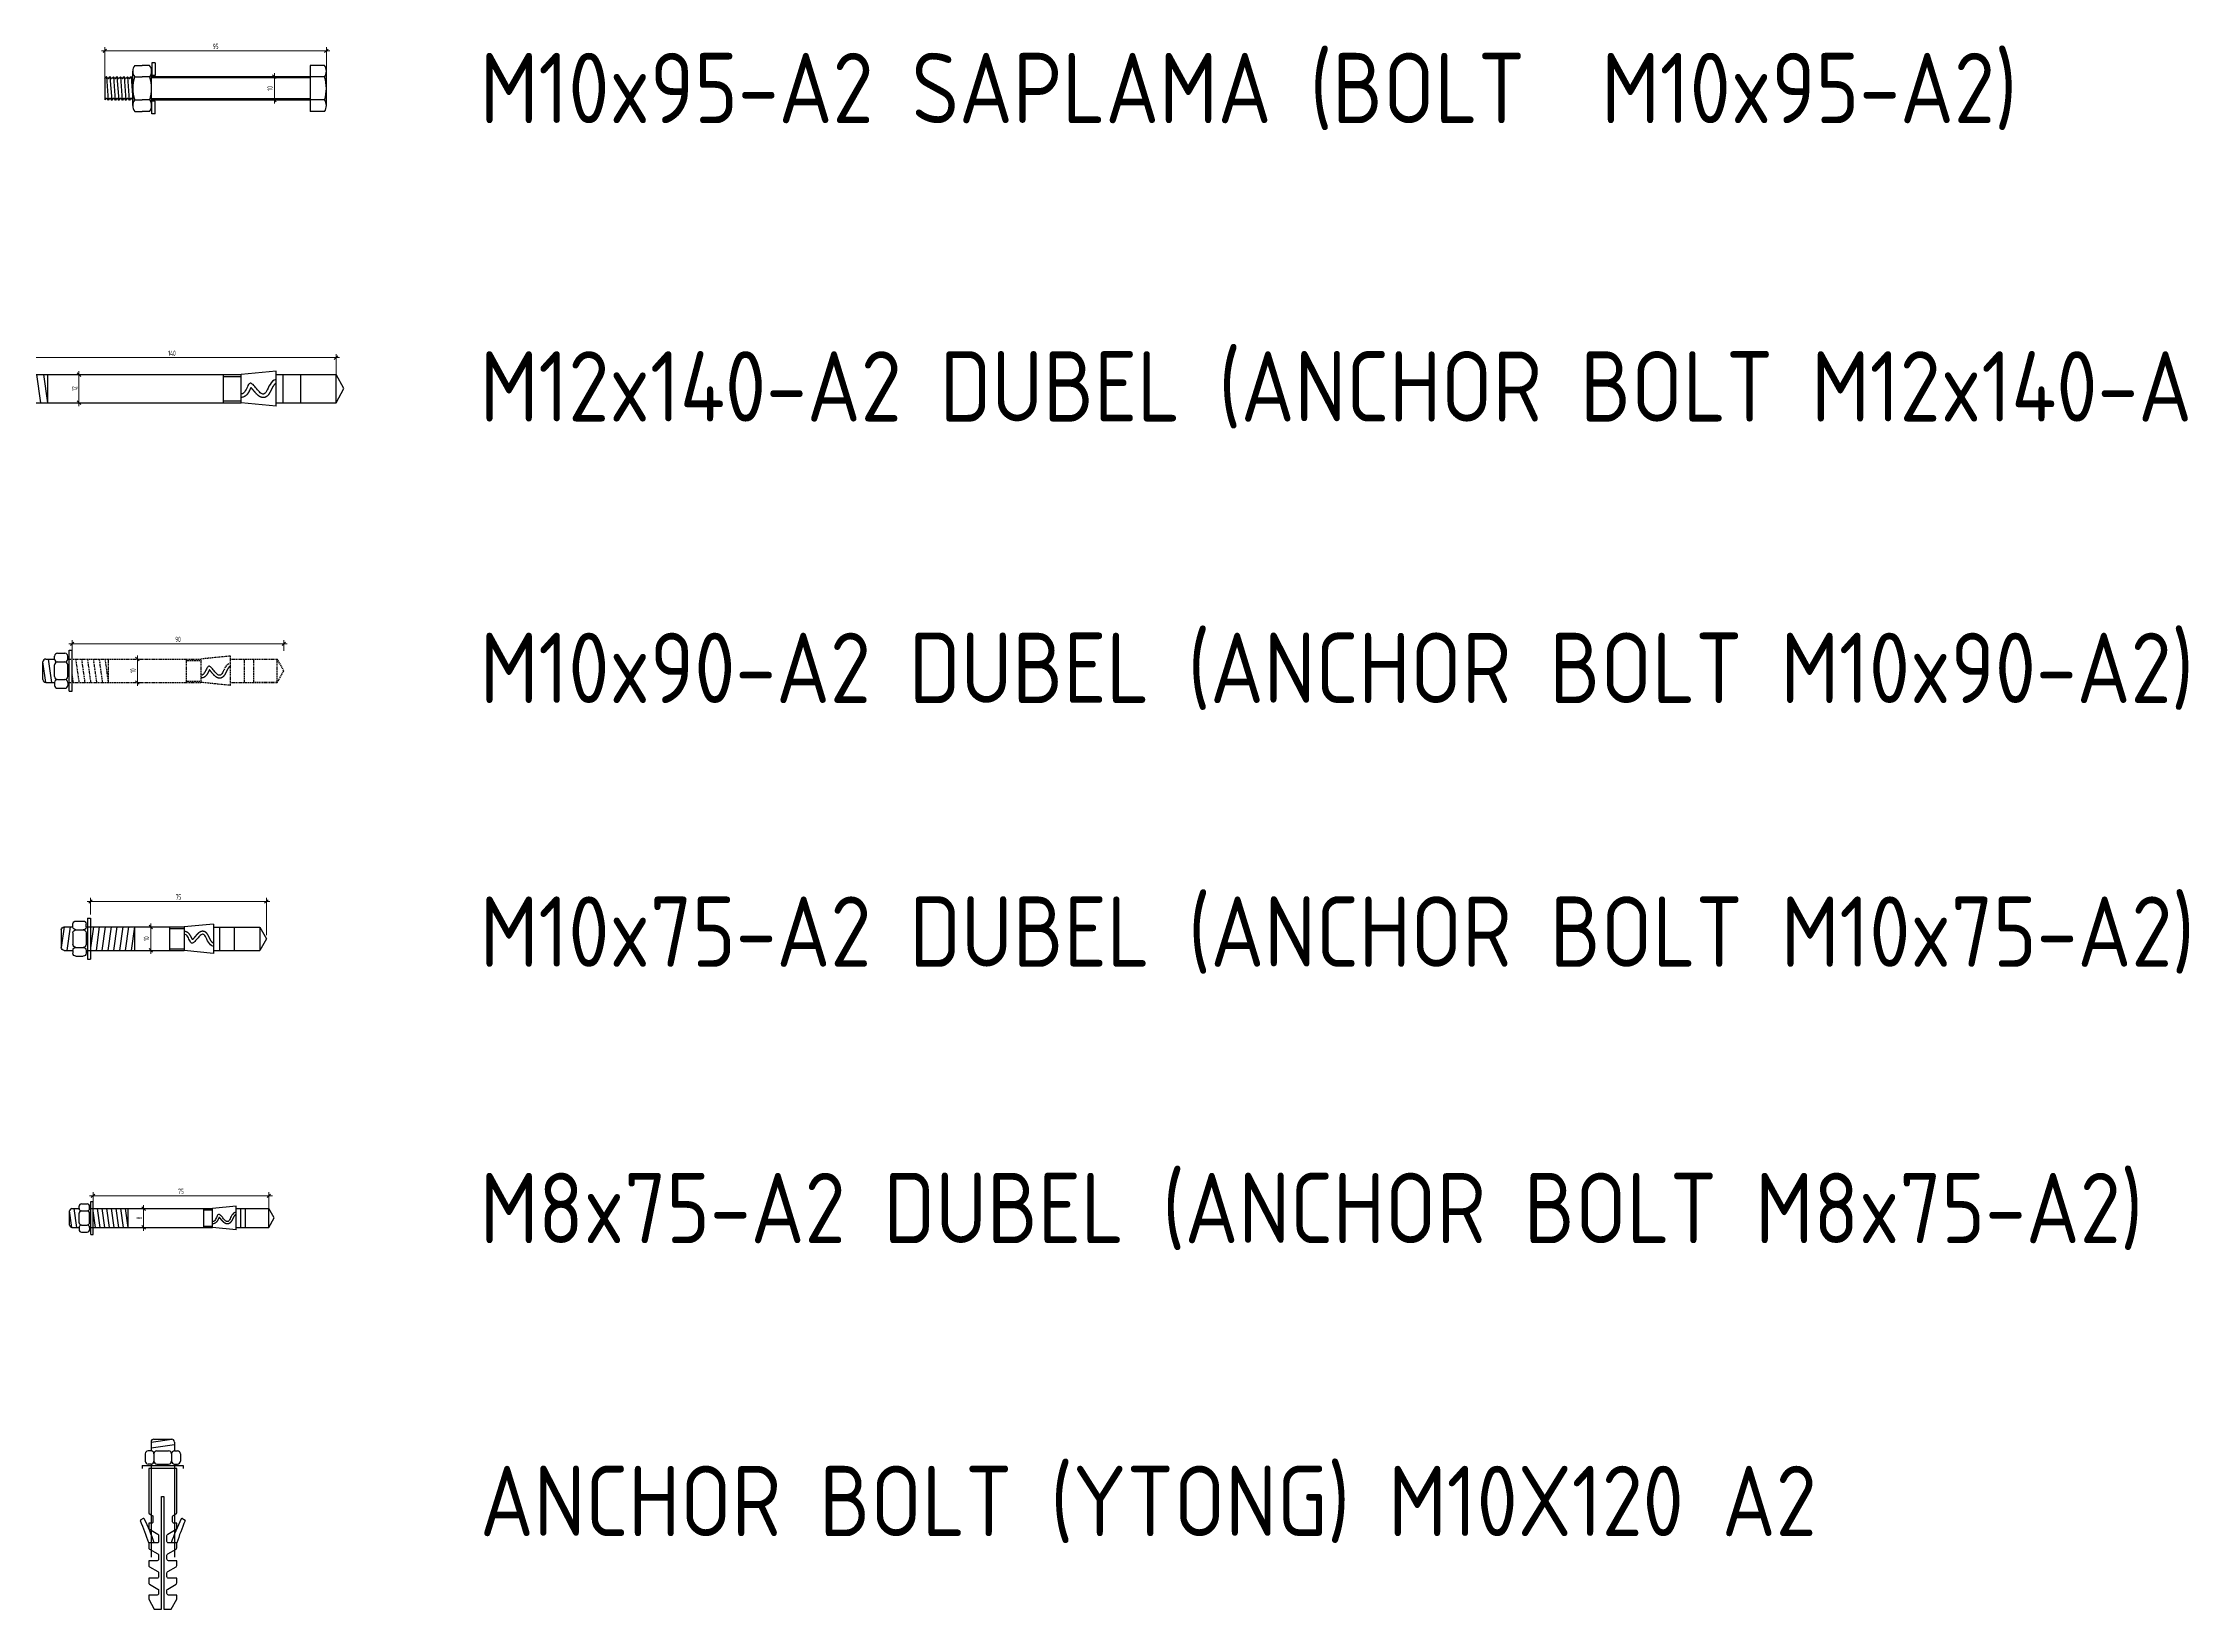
# Model space of a CAD drawing. Header units: millimetres. Extents: x -73550 to -72437, y 41766 to 43371.
# Drawn here: x -73378 to -72463, y 41766 to 42434 of the extents above; entities that cross this region are included whole.
import ezdxf

# ---------------------------------------------------------------- set-up
doc = ezdxf.new("R2010")
doc.units = ezdxf.units.MM
doc.linetypes.add('HIDDEN', pattern=[0.375, 0.25, -0.125])
for name, color, linetype in [('ART_ANKRAJ', 83, 'Continuous'), ('ART_DUBEL', 55, 'Continuous'), ('ART_YZ', 3, 'Continuous'), ('DIM-DTY', 127, 'Continuous'), ('PL', 1, 'Continuous')]:
    doc.layers.add(name, color=color, linetype=linetype)
doc.layers.add('VD', color=11, linetype='Continuous', lineweight=18)
doc.styles.add('YZ', font='archs.shx', dxfattribs={"width": 0.7})
doc.dimstyles.new('1-1', dxfattribs={"dimscale": 0.75, "dimtxt": 3, "dimasz": 2, "dimexe": 2, "dimexo": 2, "dimgap": 1, "dimtad": 1, "dimdec": 0, "dimlfac": -1, "dimzin": 0, "dimdsep": 46, "dimtxsty": 'YZ', "dimblk": 'OBLIQUE', "dimcen": 1, "dimdle": 2, "dimclrt": 256, "dimadec": 0, "dimazin": 0, "dimtfac": 1, "dimtdec": 0, "dimtofl": 0, "dimtmove": 1, "dimatfit": 3, "dimfxl": 1, "dimtolj": 1, "dimtzin": 0, "dimlwd": 5, "dimlwe": 5, "dimarcsym": 0})

# ---------------------------------------------------------------- blocks, each defined once
blk = doc.blocks.new('M06X30')
at = {"layer": 'PL'}
for p, q in [((10.7, 4.18), (10.95, 4.67)), ((10.7, -4.18), (10.95, -4.67))]:
    blk.add_line(p, q, dxfattribs=at)
blk.add_lwpolyline([(11.4, 2.1), (10.29, 2.1, -0.267949), (10.03, 2.25), (9.69, 2.85, 0.267949), (9.43, 3), (0, 3), (0, -3), (9.43, -3, 0.267949), (9.69, -2.85), (10.03, -2.25, -0.267949), (10.29, -2.1), (11.4, -2.1, -0.414214), (11.7, -2.4), (11.7, -3), (12.73, -3, 0.267949), (12.99, -2.85), (14.03, -1.05, -0.267949), (14.29, -0.9), (15.6, -0.9, -0.414214), (15.9, -1.2), (15.9, -3), (16.93, -3, 0.267949), (17.19, -2.85), (18.23, -1.05, -0.267949), (18.49, -0.9), (19.38, -0.9, -0.414214), (19.68, -1.2), (19.68, -3), (20.71, -3, 0.267949), (20.97, -2.85), (22.01, -1.05, -0.267949), (22.27, -0.9), (23.1, -0.9, -0.414214), (23.4, -1.2), (23.4, -3), (24.43, -3, 0.267949), (24.69, -2.85), (25.73, -1.05, -0.267949), (25.99, -0.9), (26.7, -0.9, -0.414214), (27, -1.2), (27, -3), (27.9, -3), (30, -1.8), (30, -0.24), (6, -0.24), (6, 0.24), (30, 0.24), (30, 1.8), (27.9, 3), (27, 3), (27, 1.2, -0.414214), (26.7, 0.9), (25.99, 0.9, -0.267949), (25.73, 1.05), (24.69, 2.85, 0.267949), (24.43, 3), (23.4, 3), (23.4, 1.2, -0.414214), (23.1, 0.9), (22.27, 0.9, -0.267949), (22.01, 1.05), (20.97, 2.85, 0.267949), (20.71, 3), (19.68, 3), (19.68, 1.2, -0.414214), (19.38, 0.9), (18.49, 0.9, -0.267949), (18.23, 1.05), (17.19, 2.85, 0.267949), (16.93, 3), (15.9, 3), (15.9, 1.2, -0.414214), (15.6, 0.9), (14.29, 0.9, -0.267949), (14.03, 1.05), (12.99, 2.85, 0.267949), (12.73, 3), (11.7, 3), (11.7, 2.4, -0.414214), (11.4, 2.1)], format="xyb", close=True, dxfattribs=at)
for centre, radius, start, end in [((11.11, 4.59), 0.18, 66.6658, 152.9552), ((30.7, 49.99), 49.26, 246.6658, 252.5206), ((10.86, 4.1), 0.18, 152.9552, 243.2228), ((28.23, 38.52), 38.73, 243.2228, 251.4357), ((10.86, -4.1), 0.18, 116.7772, 207.0448), ((28.23, -38.52), 38.73, 108.5643, 116.7772), ((30.7, -49.99), 49.26, 107.4794, 113.3342), ((11.11, -4.59), 0.18, 207.0448, 293.3342)]:
    blk.add_arc(centre, radius, start, end, dxfattribs=at)
blk = doc.blocks.new('M08X075')
at = {"layer": 'ART_DUBEL', "linetype": 'Continuous'}
for p, q in [((-4, 9), (3.08, 10)), ((-3, 10), (3, 10)), ((-7, 1), (7, 1)), ((-7, 1), (-7, 0)), ((-7, 0), (7, 0)), ((-6, 5), (-6, 2.5)), ((-4, 6), (-5, 6)), ((-4, 1.5), (-5, 1.5)), ((-4, 9), (-4, 6)), ((-4, 7), (4, 8.13)), ((-4, 1.5), (-4, -51)), ((-4, -1), (3.08, 0)), ((-3, 5), (-3, 2.5)), ((-2, 6), (2, 6)), ((-2, 1.5), (2, 1.5)), ((3, 5), (3, 2.5)), ((4, 9), (4, 6)), ((4, 6), (5, 6)), ((4, 1.5), (4, -51)), ((4, 1.5), (5, 1.5)), ((6, 5), (6, 2.5)), ((7, 1), (7, 0)), ((-4, -3), (4, -1.87)), ((-4, -5), (4, -3.87)), ((-4, -7), (4, -5.87)), ((-4, -9), (4, -7.87)), ((-4, -11), (4, -9.87)), ((-4, -13), (4, -11.87)), ((-4, -15), (4, -13.87)), ((-4, -15), (4, -15)), ((-5, -61), (-4, -51)), ((-4, -47.2), (4, -47.2)), ((-4, -51), (4, -51)), ((-3.5, -47.2), (-3.5, -51)), ((3.5, -47.2), (3.5, -51)), ((5, -61), (4, -51)), ((-5, -61), (5, -61)), ((-4, -61), (-4, -75)), ((-4, -63), (4, -63)), ((4, -61), (4, -75)), ((-4, -65), (4, -65)), ((-4, -75), (0, -77.2)), ((-4, -75), (4, -75)), ((0, -77.2), (4, -75))]:
    blk.add_line(p, q, dxfattribs=at)
for points in [[(1.54, -61), (1.53, -60.96), (1.51, -60.92), (1.48, -60.87), (1.45, -60.83), (1.42, -60.78), (1.39, -60.73), (1.36, -60.69), (1.32, -60.64), (1.29, -60.6), (1.25, -60.56), (1.21, -60.52), (1.18, -60.49), (1.14, -60.45), (1.1, -60.41), (1.06, -60.38), (1.02, -60.35), (0.98, -60.31), (0.93, -60.28), (0.89, -60.24), (0.84, -60.21), (0.79, -60.18), (0.74, -60.14), (0.69, -60.11), (0.64, -60.08), (0.59, -60.04), (0.53, -60.01), (0.48, -59.98), (0.42, -59.95), (0.37, -59.92), (0.31, -59.88), (0.25, -59.85), (0.19, -59.82), (0.14, -59.79), (0.08, -59.76), (0.02, -59.73), (-0.04, -59.7), (-0.1, -59.67), (-0.16, -59.64), (-0.23, -59.61), (-0.29, -59.58), (-0.35, -59.55), (-0.41, -59.52), (-0.47, -59.49), (-0.53, -59.46), (-0.59, -59.43), (-0.65, -59.4), (-0.72, -59.37), (-0.78, -59.34), (-0.84, -59.31), (-0.9, -59.28), (-0.96, -59.25), (-1.02, -59.22), (-1.08, -59.19), (-1.13, -59.16), (-1.19, -59.13), (-1.25, -59.1), (-1.31, -59.06), (-1.36, -59.03), (-1.42, -59), (-1.47, -58.96), (-1.53, -58.92), (-1.58, -58.89), (-1.63, -58.85), (-1.68, -58.81), (-1.73, -58.77), (-1.78, -58.74), (-1.83, -58.69), (-1.88, -58.65), (-1.93, -58.61), (-1.97, -58.57), (-2.02, -58.52), (-2.06, -58.47), (-2.1, -58.43), (-2.14, -58.38), (-2.18, -58.32), (-2.22, -58.27), (-2.26, -58.22), (-2.29, -58.16), (-2.33, -58.11), (-2.36, -58.05), (-2.39, -57.99), (-2.41, -57.93), (-2.44, -57.87), (-2.46, -57.8), (-2.48, -57.74), (-2.5, -57.67), (-2.51, -57.61), (-2.52, -57.54), (-2.53, -57.48), (-2.54, -57.41), (-2.54, -57.34), (-2.54, -57.28), (-2.54, -57.21), (-2.54, -57.15), (-2.53, -57.08), (-2.52, -57.02), (-2.51, -56.96), (-2.5, -56.9), (-2.48, -56.84), (-2.47, -56.78), (-2.45, -56.72), (-2.43, -56.66), (-2.41, -56.61), (-2.38, -56.55), (-2.36, -56.5), (-2.34, -56.45), (-2.31, -56.4), (-2.28, -56.35), (-2.25, -56.3), (-2.23, -56.25), (-2.2, -56.2), (-2.17, -56.16), (-2.13, -56.11), (-2.1, -56.07), (-2.07, -56.02), (-2.04, -55.98), (-2.01, -55.94), (-1.97, -55.9), (-1.94, -55.86), (-1.9, -55.82), (-1.87, -55.78), (-1.83, -55.74), (-1.8, -55.7), (-1.76, -55.66), (-1.72, -55.62), (-1.69, -55.58), (-1.65, -55.54), (-1.61, -55.5), (-1.57, -55.47), (-1.53, -55.43), (-1.49, -55.39), (-1.46, -55.36), (-1.42, -55.32), (-1.38, -55.28), (-1.34, -55.24), (-1.3, -55.21), (-1.26, -55.17), (-1.22, -55.14), (-1.18, -55.1), (-1.14, -55.06), (-1.1, -55.03), (-1.05, -54.99), (-1.01, -54.96), (-0.97, -54.92), (-0.93, -54.89), (-0.89, -54.85), (-0.85, -54.82), (-0.81, -54.78), (-0.77, -54.75), (-0.73, -54.71), (-0.69, -54.68), (-0.65, -54.65), (-0.61, -54.61), (-0.57, -54.58), (-0.53, -54.54), (-0.49, -54.51), (-0.45, -54.48), (-0.41, -54.45), (-0.37, -54.41), (-0.33, -54.38), (-0.3, -54.35), (-0.26, -54.32), (-0.22, -54.29), (-0.19, -54.26), (-0.15, -54.22), (-0.11, -54.19), (-0.08, -54.16), (-0.05, -54.13), (-0.01, -54.1), (0.02, -54.08), (0.05, -54.05), (0.08, -54.02), (0.11, -53.99), (0.14, -53.97), (0.16, -53.95), (0.19, -53.92), (0.21, -53.9), (0.23, -53.89), (0.25, -53.87), (0.26, -53.85), (0.27, -53.84), (0.27, -53.82), (0.27, -53.81), (0.27, -53.79), (0.26, -53.78), (0.24, -53.76), (0.22, -53.75), (0.2, -53.73), (0.17, -53.72), (0.14, -53.7), (0.11, -53.69), (0.07, -53.67), (0.03, -53.65), (-0.01, -53.63), (-0.05, -53.61), (-0.1, -53.59), (-0.15, -53.56), (-0.2, -53.54), (-0.25, -53.52), (-0.3, -53.49), (-0.35, -53.47), (-0.4, -53.44), (-0.45, -53.42), (-0.51, -53.39), (-0.56, -53.36), (-0.62, -53.34), (-0.67, -53.31), (-0.73, -53.28), (-0.79, -53.25), (-0.84, -53.22), (-0.9, -53.19), (-0.96, -53.16), (-1.01, -53.12), (-1.07, -53.09), (-1.13, -53.06), (-1.19, -53.02), (-1.25, -52.98), (-1.3, -52.95), (-1.36, -52.91), (-1.42, -52.87), (-1.48, -52.83), (-1.53, -52.78), (-1.59, -52.74), (-1.65, -52.69), (-1.7, -52.64), (-1.76, -52.59), (-1.82, -52.54), (-1.87, -52.48), (-1.93, -52.42), (-1.99, -52.35), (-2.04, -52.27), (-2.1, -52.19), (-2.16, -52.11), (-2.22, -52.01), (-2.28, -51.89), (-2.34, -51.76), (-2.39, -51.61), (-2.43, -51.43), (-2.47, -51.23), (-2.51, -51)], [(2.6, -61), (2.41, -60.44), (2.09, -59.97), (1.67, -59.57), (1.19, -59.23), (0.67, -58.94), (0.15, -58.68), (-0.34, -58.45), (-0.76, -58.23), (-1.09, -58.02), (-1.33, -57.81), (-1.48, -57.6), (-1.55, -57.39), (-1.55, -57.17), (-1.48, -56.94), (-1.34, -56.71), (-1.15, -56.47), (-0.91, -56.21), (-0.63, -55.95), (-0.32, -55.68), (0, -55.41), (0.32, -55.14), (0.62, -54.88), (0.9, -54.63), (1.13, -54.4), (1.32, -54.18), (1.45, -53.98), (1.52, -53.8), (1.53, -53.62), (1.47, -53.45), (1.34, -53.28), (1.15, -53.12), (0.88, -52.95), (0.53, -52.78), (0.14, -52.6), (-0.27, -52.4), (-0.66, -52.18), (-1.01, -51.94), (-1.29, -51.66), (-1.46, -51.35), (-1.5, -51)]]:
    blk.add_lwpolyline(points, dxfattribs=at)
for centre, start, end in [((-3, 9), 90, 180), ((3, 9), 0, 90), ((-5, 5), 90, 180), ((-5, 2.5), 180, 270), ((-4, 5), 0, 90), ((-4, 2.5), 270, 0), ((-2, 5), 90, 180), ((-2, 2.5), 180, 270), ((2, 5), 0, 90), ((2, 2.5), 270, 0), ((4, 5), 90, 180), ((4, 2.5), 180, 270), ((5, 5), 0, 90), ((5, 2.5), 270, 0)]:
    blk.add_arc(centre, 1, start, end, dxfattribs=at)
blk = doc.blocks.new('_OBLIQUE')
at = {"color": 0, "linetype": 'ByBlock'}
blk.add_line((-0.5, -0.5), (0.5, 0.5), dxfattribs=at)
blk = doc.blocks.new('*D43')
at = {"layer": 'Defpoints', "color": 0, "transparency": 16777216}
for p in [(-73337.47, 41936.49), (-73337.47, 41928.49), (-73335.29, 41928.49)]:
    blk.add_point(p, dxfattribs=at)
at = {"layer": 'DIM-DTY', "color": 0, "lineweight": 5, "transparency": 16777216}
for p, q in [((-73335.97, 41936.49), (-73333.79, 41936.49)), ((-73335.29, 41937.99), (-73335.29, 41926.99)), ((-73335.97, 41928.49), (-73333.79, 41928.49))]:
    blk.add_line(p, q, dxfattribs=at)
at = {"layer": 'DIM-DTY', "color": 0, "lineweight": 5, "transparency": 16777216, "xscale": 1.5, "yscale": 1.5, "zscale": 1.5}
for p, rotation in [((-73335.29, 41936.49), 90), ((-73335.29, 41928.49), 270)]:
    blk.add_blockref('_OBLIQUE', p, dxfattribs=dict(at, rotation=rotation))
at = {"layer": 'DIM-DTY', "transparency": 16777216, "insert": (-73337.16, 41932.49), "char_height": 2.25, "attachment_point": 5, "rotation": 90, "style": 'YZ'}
blk.add_mtext('\\A1;8', dxfattribs=at)
blk = doc.blocks.new('*D44')
at = {"layer": 'Defpoints', "color": 0, "transparency": 16777216}
for p in [(-73356.83, 41938.04), (-73281.83, 41941.94), (-73281.83, 41932.49)]:
    blk.add_point(p, dxfattribs=at)
at = {"layer": 'DIM-DTY', "color": 0, "lineweight": 5, "transparency": 16777216}
for p, q in [((-73356.83, 41939.54), (-73356.83, 41943.44)), ((-73281.83, 41933.99), (-73281.83, 41943.44)), ((-73358.33, 41941.94), (-73280.33, 41941.94))]:
    blk.add_line(p, q, dxfattribs=at)
at = {"layer": 'DIM-DTY', "color": 0, "lineweight": 5, "transparency": 16777216, "xscale": 1.5, "yscale": 1.5, "zscale": 1.5, "rotation": 180}
blk.add_blockref('_OBLIQUE', (-73356.83, 41941.94), dxfattribs=at)
at = {"layer": 'DIM-DTY', "color": 0, "lineweight": 5, "transparency": 16777216, "xscale": 1.5, "yscale": 1.5, "zscale": 1.5}
blk.add_blockref('_OBLIQUE', (-73281.83, 41941.94), dxfattribs=at)
at = {"layer": 'DIM-DTY', "transparency": 16777216, "insert": (-73319.33, 41943.82), "char_height": 2.25, "attachment_point": 5, "style": 'YZ'}
blk.add_mtext('\\A1;75', dxfattribs=at)
blk = doc.blocks.new('DBL-10C')
at = {"linetype": 'Continuous'}
for p, q in [((0, 75), (-5, 72.25)), ((5, 72.25), (0, 75)), ((-5, 52.5), (-5, 72.25)), ((5, 72.25), (-5, 72.25)), ((5, 52.5), (5, 72.25)), ((5, 61.25), (-5, 61.25)), ((5, 55), (-5, 55)), ((6.25, 52.5), (-6.25, 52.5)), ((-6.25, 52.5), (-5, 40)), ((6.25, 52.5), (5, 40)), ((-5, -1.88), (-5, 40)), ((5, 40), (-5, 40)), ((-4.37, 33.75), (-4.37, 40)), ((4.38, 33.75), (4.38, 40)), ((5, -1.88), (5, 40)), ((5, 33.75), (-5, 33.75)), ((5, 18.75), (-5, 18.75)), ((5, 18.75), (-5, 17.34)), ((5, 16.25), (-5, 14.84)), ((5, 13.75), (-5, 12.34)), ((5, 11.25), (-5, 9.84)), ((8.75, 0), (-8.75, 0)), ((-8.75, -1.25), (-8.75, 0)), ((5, 8.75), (-5, 7.34)), ((5, 6.25), (-5, 4.84)), ((5, 3.75), (-5, 2.34)), ((5, 1.25), (-3.85, 0)), ((8.75, -1.25), (8.75, 0)), ((8.75, -1.25), (-8.75, -1.25)), ((-7.5, -6.25), (-7.5, -3.12)), ((-5, -1.88), (-6.25, -1.88)), ((-5, -7.5), (-6.25, -7.5)), ((-5, -11.25), (-5, -7.5)), ((5, -8.75), (-5, -10.16)), ((-3.75, -6.25), (-3.75, -3.12)), ((2.5, -1.88), (-2.5, -1.88)), ((2.5, -7.5), (-2.5, -7.5)), ((3.75, -6.25), (3.75, -3.12)), ((5, -1.88), (6.25, -1.88)), ((5, -11.25), (5, -7.5)), ((5, -7.5), (6.25, -7.5)), ((7.5, -6.25), (7.5, -3.12)), ((5, -11.25), (-3.85, -12.5)), ((3.75, -12.5), (-3.75, -12.5))]:
    blk.add_line(p, q, dxfattribs=at)
for points in [[(-3.25, 52.5), (-3.01, 51.81), (-2.61, 51.22), (-2.09, 50.71), (-1.48, 50.29), (-0.84, 49.92), (-0.19, 49.6), (0.42, 49.31), (0.95, 49.04), (1.36, 48.78), (1.66, 48.51), (1.85, 48.25), (1.94, 47.98), (1.94, 47.71), (1.85, 47.43), (1.68, 47.14), (1.44, 46.83), (1.13, 46.51), (0.78, 46.18), (0.4, 45.85), (0, 45.51), (-0.39, 45.18), (-0.77, 44.85), (-1.12, 44.54), (-1.42, 44.25), (-1.65, 43.98), (-1.81, 43.73), (-1.9, 43.5), (-1.91, 43.27), (-1.84, 43.06), (-1.68, 42.85), (-1.43, 42.65), (-1.09, 42.44), (-0.66, 42.22), (-0.18, 42), (0.33, 41.75), (0.82, 41.48), (1.26, 41.17), (1.61, 40.83), (1.83, 40.44), (1.88, 40)], [(-1.93, 52.5), (-1.91, 52.45), (-1.88, 52.4), (-1.85, 52.34), (-1.82, 52.28), (-1.78, 52.22), (-1.74, 52.17), (-1.69, 52.11), (-1.65, 52.05), (-1.61, 52), (-1.56, 51.95), (-1.52, 51.9), (-1.47, 51.86), (-1.42, 51.81), (-1.37, 51.77), (-1.32, 51.73), (-1.27, 51.68), (-1.22, 51.64), (-1.16, 51.6), (-1.11, 51.56), (-1.05, 51.51), (-0.99, 51.47), (-0.93, 51.43), (-0.86, 51.39), (-0.8, 51.35), (-0.73, 51.31), (-0.67, 51.27), (-0.6, 51.23), (-0.53, 51.19), (-0.46, 51.15), (-0.39, 51.11), (-0.32, 51.07), (-0.24, 51.03), (-0.17, 50.99), (-0.1, 50.95), (-0.02, 50.91), (0.05, 50.88), (0.13, 50.84), (0.21, 50.8), (0.28, 50.76), (0.36, 50.73), (0.44, 50.69), (0.51, 50.65), (0.59, 50.62), (0.67, 50.58), (0.74, 50.54), (0.82, 50.5), (0.89, 50.47), (0.97, 50.43), (1.05, 50.39), (1.12, 50.36), (1.2, 50.32), (1.27, 50.28), (1.34, 50.24), (1.42, 50.2), (1.49, 50.16), (1.56, 50.12), (1.63, 50.08), (1.7, 50.04), (1.77, 49.99), (1.84, 49.95), (1.91, 49.91), (1.97, 49.86), (2.04, 49.81), (2.1, 49.77), (2.17, 49.72), (2.23, 49.67), (2.29, 49.62), (2.35, 49.57), (2.41, 49.51), (2.46, 49.46), (2.52, 49.4), (2.57, 49.34), (2.63, 49.28), (2.68, 49.22), (2.73, 49.16), (2.78, 49.09), (2.82, 49.02), (2.87, 48.95), (2.91, 48.88), (2.95, 48.81), (2.98, 48.74), (3.02, 48.66), (3.05, 48.58), (3.07, 48.5), (3.1, 48.42), (3.12, 48.34), (3.14, 48.26), (3.15, 48.18), (3.16, 48.09), (3.17, 48.01), (3.18, 47.93), (3.18, 47.85), (3.18, 47.76), (3.17, 47.68), (3.16, 47.6), (3.15, 47.52), (3.14, 47.45), (3.12, 47.37), (3.1, 47.29), (3.08, 47.22), (3.06, 47.15), (3.04, 47.08), (3.01, 47.01), (2.98, 46.94), (2.95, 46.87), (2.92, 46.81), (2.89, 46.74), (2.85, 46.68), (2.82, 46.62), (2.78, 46.56), (2.74, 46.5), (2.71, 46.45), (2.67, 46.39), (2.63, 46.34), (2.59, 46.28), (2.55, 46.23), (2.51, 46.17), (2.46, 46.12), (2.42, 46.07), (2.38, 46.02), (2.33, 45.97), (2.29, 45.92), (2.24, 45.87), (2.2, 45.82), (2.15, 45.77), (2.11, 45.73), (2.06, 45.68), (2.01, 45.63), (1.97, 45.58), (1.92, 45.54), (1.87, 45.49), (1.82, 45.44), (1.77, 45.4), (1.72, 45.35), (1.67, 45.31), (1.62, 45.26), (1.57, 45.22), (1.52, 45.17), (1.47, 45.12), (1.42, 45.08), (1.37, 45.04), (1.32, 44.99), (1.27, 44.95), (1.22, 44.9), (1.17, 44.86), (1.11, 44.82), (1.06, 44.77), (1.01, 44.73), (0.96, 44.69), (0.91, 44.64), (0.86, 44.6), (0.81, 44.56), (0.76, 44.51), (0.71, 44.47), (0.66, 44.43), (0.61, 44.39), (0.56, 44.35), (0.51, 44.31), (0.47, 44.27), (0.42, 44.23), (0.37, 44.19), (0.32, 44.15), (0.28, 44.11), (0.23, 44.07), (0.19, 44.03), (0.14, 43.99), (0.1, 43.95), (0.06, 43.92), (0.02, 43.88), (-0.03, 43.84), (-0.06, 43.81), (-0.1, 43.78), (-0.14, 43.74), (-0.17, 43.71), (-0.21, 43.68), (-0.24, 43.65), (-0.26, 43.63), (-0.29, 43.61), (-0.31, 43.58), (-0.32, 43.56), (-0.33, 43.54), (-0.34, 43.53), (-0.34, 43.51), (-0.33, 43.49), (-0.32, 43.47), (-0.3, 43.45), (-0.28, 43.44), (-0.25, 43.42), (-0.22, 43.4), (-0.18, 43.38), (-0.13, 43.36), (-0.09, 43.33), (-0.04, 43.31), (0.01, 43.29), (0.07, 43.26), (0.12, 43.23), (0.18, 43.21), (0.24, 43.18), (0.31, 43.15), (0.37, 43.12), (0.44, 43.09), (0.5, 43.05), (0.57, 43.02), (0.64, 42.99), (0.7, 42.96), (0.77, 42.92), (0.84, 42.89), (0.91, 42.85), (0.98, 42.81), (1.05, 42.78), (1.12, 42.74), (1.2, 42.7), (1.27, 42.66), (1.34, 42.61), (1.41, 42.57), (1.49, 42.53), (1.56, 42.48), (1.63, 42.43), (1.7, 42.38), (1.77, 42.33), (1.85, 42.28), (1.92, 42.23), (1.99, 42.17), (2.06, 42.11), (2.13, 42.05), (2.2, 41.99), (2.27, 41.92), (2.34, 41.85), (2.41, 41.77), (2.48, 41.69), (2.56, 41.59), (2.63, 41.49), (2.7, 41.38), (2.78, 41.26), (2.85, 41.12), (2.92, 40.95), (2.98, 40.76), (3.04, 40.54), (3.09, 40.29), (3.13, 40)]]:
    blk.add_lwpolyline(points, dxfattribs=at)
for centre, start, end in [((-6.25, -3.12), 90, 180), ((-6.25, -6.25), 180, 270), ((-5, -3.12), 0, 90), ((-5, -6.25), 270, 0), ((-2.5, -3.12), 90, 180), ((-2.5, -6.25), 180, 270), ((2.5, -3.12), 0, 90), ((2.5, -6.25), 270, 0), ((5, -3.12), 90, 180), ((5, -6.25), 180, 270), ((6.25, -3.12), 0, 90), ((6.25, -6.25), 270, 0), ((-3.75, -11.25), 180, 270), ((3.75, -11.25), 270, 0)]:
    blk.add_arc(centre, 1.25, start, end, dxfattribs=at)
blk = doc.blocks.new('*D41')
at = {"layer": 'Defpoints', "color": 0, "transparency": 16777216}
for p in [(-73332.79, 42056.64), (-73332.79, 42046.64), (-73332.2, 42046.64)]:
    blk.add_point(p, dxfattribs=at)
at = {"layer": 'DIM-DTY', "color": 0, "lineweight": 5, "transparency": 16777216}
for p, q in [((-73332.2, 42058.14), (-73332.2, 42045.14)), ((-73331.29, 42056.64), (-73330.7, 42056.64)), ((-73331.29, 42046.64), (-73330.7, 42046.64))]:
    blk.add_line(p, q, dxfattribs=at)
at = {"layer": 'DIM-DTY', "color": 0, "lineweight": 5, "transparency": 16777216, "xscale": 1.5, "yscale": 1.5, "zscale": 1.5}
for p, rotation in [((-73332.2, 42056.64), 90), ((-73332.2, 42046.64), 270)]:
    blk.add_blockref('_OBLIQUE', p, dxfattribs=dict(at, rotation=rotation))
at = {"layer": 'DIM-DTY', "transparency": 16777216, "insert": (-73334.08, 42051.64), "char_height": 2.25, "attachment_point": 5, "rotation": 90, "style": 'YZ'}
blk.add_mtext('\\A1;10', dxfattribs=at)
blk = doc.blocks.new('*D42')
at = {"layer": 'Defpoints', "color": 0, "transparency": 16777216}
for p in [(-73282.92, 42067.54), (-73357.92, 42060.41), (-73282.92, 42051.61)]:
    blk.add_point(p, dxfattribs=at)
at = {"layer": 'DIM-DTY', "color": 0, "lineweight": 5, "transparency": 16777216}
for p, q in [((-73359.42, 42067.54), (-73281.42, 42067.54)), ((-73357.92, 42061.91), (-73357.92, 42069.04)), ((-73282.92, 42053.11), (-73282.92, 42069.04))]:
    blk.add_line(p, q, dxfattribs=at)
at = {"layer": 'DIM-DTY', "color": 0, "lineweight": 5, "transparency": 16777216, "xscale": 1.5, "yscale": 1.5, "zscale": 1.5, "rotation": 180}
blk.add_blockref('_OBLIQUE', (-73357.92, 42067.54), dxfattribs=at)
at = {"layer": 'DIM-DTY', "color": 0, "lineweight": 5, "transparency": 16777216, "xscale": 1.5, "yscale": 1.5, "zscale": 1.5}
blk.add_blockref('_OBLIQUE', (-73282.92, 42067.54), dxfattribs=at)
at = {"layer": 'DIM-DTY', "transparency": 16777216, "insert": (-73320.42, 42069.42), "char_height": 2.25, "attachment_point": 5, "style": 'YZ'}
blk.add_mtext('\\A1;75', dxfattribs=at)
blk = doc.blocks.new('M10X090')
at = {"layer": 'ART_DUBEL', "linetype": 'Continuous'}
for p, q in [((-5, 11.25), (3.85, 12.5)), ((-5, 11.25), (-5, 7.5)), ((-5, 8.75), (5, 10.16)), ((-3.75, 12.5), (3.75, 12.5)), ((5, 11.25), (5, 7.5)), ((-8.75, 1.25), (8.75, 1.25)), ((-8.75, 1.25), (-8.75, 0)), ((-8.75, 0), (8.75, 0)), ((-7.5, 6.25), (-7.5, 3.12)), ((-5, 7.5), (-6.25, 7.5)), ((-5, 1.88), (-6.25, 1.88)), ((-3.75, 6.25), (-3.75, 3.12)), ((-2.5, 7.5), (2.5, 7.5)), ((-2.5, 1.88), (2.5, 1.88)), ((3.75, 6.25), (3.75, 3.12)), ((5, 7.5), (6.25, 7.5)), ((5, 1.88), (6.25, 1.88)), ((7.5, 6.25), (7.5, 3.12)), ((8.75, 1.25), (8.75, 0))]:
    blk.add_line(p, q, dxfattribs=at)
at = {"layer": 'ART_DUBEL', "linetype": 'HIDDEN', "ltscale": 2}
for p, q in [((-5, 1.88), (-5, -55)), ((-5, -0.5), (-1.46, 0)), ((5, 1.88), (5, -55)), ((-5, -3), (5, -1.59)), ((-5, -5.5), (5, -4.09)), ((-5, -8), (5, -6.59)), ((-5, -10.5), (5, -9.09)), ((-5, -13), (5, -11.59)), ((-5, -15.5), (5, -14.09)), ((-5, -15.5), (5, -15.5)), ((-5, -48.75), (5, -48.75)), ((-4.38, -48.75), (-4.38, -55)), ((4.38, -48.75), (4.38, -55)), ((-6.25, -67.5), (-5, -55)), ((-5, -55), (5, -55)), ((6.25, -67.5), (5, -55)), ((-6.25, -67.5), (6.25, -67.5)), ((-5, -67.5), (-5, -87.5)), ((5, -67.5), (5, -87.5)), ((-5, -73.5), (5, -73.5)), ((-5, -87.5), (-5, -77.5)), ((-5, -77.5), (5, -77.5)), ((-5, -87.5), (0, -90.25)), ((-5, -87.5), (5, -87.5)), ((0, -90.25), (5, -87.5))]:
    blk.add_line(p, q, dxfattribs=at)
for points in [[(1.93, -67.5), (1.91, -67.45), (1.88, -67.4), (1.85, -67.34), (1.82, -67.28), (1.78, -67.22), (1.74, -67.17), (1.69, -67.11), (1.65, -67.05), (1.61, -67), (1.56, -66.95), (1.52, -66.9), (1.47, -66.86), (1.42, -66.81), (1.37, -66.77), (1.32, -66.73), (1.27, -66.68), (1.22, -66.64), (1.16, -66.6), (1.11, -66.56), (1.05, -66.51), (0.99, -66.47), (0.93, -66.43), (0.86, -66.39), (0.8, -66.35), (0.73, -66.31), (0.67, -66.27), (0.6, -66.23), (0.53, -66.19), (0.46, -66.15), (0.39, -66.11), (0.32, -66.07), (0.24, -66.03), (0.17, -65.99), (0.1, -65.95), (0.02, -65.91), (-0.05, -65.88), (-0.13, -65.84), (-0.21, -65.8), (-0.28, -65.76), (-0.36, -65.73), (-0.44, -65.69), (-0.51, -65.65), (-0.59, -65.62), (-0.67, -65.58), (-0.74, -65.54), (-0.82, -65.5), (-0.89, -65.47), (-0.97, -65.43), (-1.05, -65.39), (-1.12, -65.36), (-1.2, -65.32), (-1.27, -65.28), (-1.34, -65.24), (-1.42, -65.2), (-1.49, -65.16), (-1.56, -65.12), (-1.63, -65.08), (-1.7, -65.04), (-1.77, -64.99), (-1.84, -64.95), (-1.91, -64.91), (-1.97, -64.86), (-2.04, -64.81), (-2.1, -64.77), (-2.17, -64.72), (-2.23, -64.67), (-2.29, -64.62), (-2.35, -64.57), (-2.41, -64.51), (-2.46, -64.46), (-2.52, -64.4), (-2.57, -64.34), (-2.63, -64.28), (-2.68, -64.22), (-2.73, -64.16), (-2.78, -64.09), (-2.82, -64.02), (-2.87, -63.95), (-2.91, -63.88), (-2.95, -63.81), (-2.98, -63.74), (-3.02, -63.66), (-3.05, -63.58), (-3.07, -63.5), (-3.1, -63.42), (-3.12, -63.34), (-3.14, -63.26), (-3.15, -63.18), (-3.16, -63.09), (-3.17, -63.01), (-3.18, -62.93), (-3.18, -62.85), (-3.18, -62.76), (-3.17, -62.68), (-3.16, -62.6), (-3.15, -62.52), (-3.14, -62.45), (-3.12, -62.37), (-3.1, -62.29), (-3.08, -62.22), (-3.06, -62.15), (-3.04, -62.08), (-3.01, -62.01), (-2.98, -61.94), (-2.95, -61.87), (-2.92, -61.81), (-2.89, -61.74), (-2.85, -61.68), (-2.82, -61.62), (-2.78, -61.56), (-2.74, -61.5), (-2.71, -61.45), (-2.67, -61.39), (-2.63, -61.34), (-2.59, -61.28), (-2.55, -61.23), (-2.51, -61.17), (-2.46, -61.12), (-2.42, -61.07), (-2.38, -61.02), (-2.33, -60.97), (-2.29, -60.92), (-2.24, -60.87), (-2.2, -60.82), (-2.15, -60.77), (-2.11, -60.73), (-2.06, -60.68), (-2.01, -60.63), (-1.97, -60.58), (-1.92, -60.54), (-1.87, -60.49), (-1.82, -60.44), (-1.77, -60.4), (-1.72, -60.35), (-1.67, -60.31), (-1.62, -60.26), (-1.57, -60.22), (-1.52, -60.17), (-1.47, -60.12), (-1.42, -60.08), (-1.37, -60.04), (-1.32, -59.99), (-1.27, -59.95), (-1.22, -59.9), (-1.17, -59.86), (-1.11, -59.82), (-1.06, -59.77), (-1.01, -59.73), (-0.96, -59.69), (-0.91, -59.64), (-0.86, -59.6), (-0.81, -59.56), (-0.76, -59.51), (-0.71, -59.47), (-0.66, -59.43), (-0.61, -59.39), (-0.56, -59.35), (-0.51, -59.31), (-0.47, -59.27), (-0.42, -59.23), (-0.37, -59.19), (-0.32, -59.15), (-0.28, -59.11), (-0.23, -59.07), (-0.19, -59.03), (-0.14, -58.99), (-0.1, -58.95), (-0.06, -58.92), (-0.02, -58.88), (0.03, -58.84), (0.06, -58.81), (0.1, -58.78), (0.14, -58.74), (0.17, -58.71), (0.21, -58.68), (0.24, -58.65), (0.26, -58.63), (0.29, -58.61), (0.31, -58.58), (0.32, -58.56), (0.33, -58.54), (0.34, -58.53), (0.34, -58.51), (0.33, -58.49), (0.32, -58.47), (0.3, -58.45), (0.28, -58.44), (0.25, -58.42), (0.22, -58.4), (0.18, -58.38), (0.13, -58.36), (0.09, -58.33), (0.04, -58.31), (-0.01, -58.29), (-0.07, -58.26), (-0.12, -58.23), (-0.18, -58.21), (-0.24, -58.18), (-0.31, -58.15), (-0.37, -58.12), (-0.44, -58.09), (-0.5, -58.05), (-0.57, -58.02), (-0.64, -57.99), (-0.7, -57.96), (-0.77, -57.92), (-0.84, -57.89), (-0.91, -57.85), (-0.98, -57.81), (-1.05, -57.78), (-1.12, -57.74), (-1.2, -57.7), (-1.27, -57.66), (-1.34, -57.61), (-1.41, -57.57), (-1.49, -57.53), (-1.56, -57.48), (-1.63, -57.43), (-1.7, -57.38), (-1.77, -57.33), (-1.85, -57.28), (-1.92, -57.23), (-1.99, -57.17), (-2.06, -57.11), (-2.13, -57.05), (-2.2, -56.99), (-2.27, -56.92), (-2.34, -56.85), (-2.41, -56.77), (-2.48, -56.69), (-2.56, -56.59), (-2.63, -56.49), (-2.7, -56.38), (-2.78, -56.26), (-2.85, -56.12), (-2.92, -55.95), (-2.98, -55.76), (-3.04, -55.54), (-3.09, -55.29), (-3.13, -55)], [(3.25, -67.5), (3.01, -66.81), (2.61, -66.22), (2.09, -65.71), (1.48, -65.29), (0.84, -64.92), (0.19, -64.6), (-0.42, -64.31), (-0.95, -64.04), (-1.36, -63.78), (-1.66, -63.51), (-1.85, -63.25), (-1.94, -62.98), (-1.94, -62.71), (-1.85, -62.43), (-1.68, -62.14), (-1.44, -61.83), (-1.13, -61.51), (-0.78, -61.18), (-0.4, -60.85), (0, -60.51), (0.39, -60.18), (0.77, -59.85), (1.12, -59.54), (1.42, -59.25), (1.65, -58.98), (1.81, -58.73), (1.9, -58.5), (1.91, -58.27), (1.84, -58.06), (1.68, -57.85), (1.43, -57.65), (1.09, -57.44), (0.66, -57.22), (0.18, -57), (-0.33, -56.75), (-0.82, -56.48), (-1.26, -56.17), (-1.61, -55.83), (-1.83, -55.44), (-1.87, -55)]]:
    blk.add_lwpolyline(points, dxfattribs=at)
at = {"layer": 'ART_DUBEL', "linetype": 'Continuous'}
for centre, start, end in [((-3.75, 11.25), 90, 180), ((3.75, 11.25), 0, 90), ((-6.25, 6.25), 90, 180), ((-6.25, 3.12), 180, 270), ((-5, 6.25), 0, 90), ((-5, 3.12), 270, 0), ((-2.5, 6.25), 90, 180), ((-2.5, 3.12), 180, 270), ((2.5, 6.25), 0, 90), ((2.5, 3.12), 270, 0), ((5, 6.25), 90, 180), ((5, 3.12), 180, 270), ((6.25, 6.25), 0, 90), ((6.25, 3.12), 270, 0)]:
    blk.add_arc(centre, 1.25, start, end, dxfattribs=at)
blk = doc.blocks.new('*D45')
at = {"layer": 'Defpoints', "color": 0, "transparency": 16777216}
for p in [(-73365.73, 42173.01), (-73275.48, 42177.47), (-73275.48, 42173.01)]:
    blk.add_point(p, dxfattribs=at)
at = {"layer": 'DIM-DTY', "color": 0, "lineweight": 5, "transparency": 16777216}
for p, q in [((-73367.23, 42177.47), (-73273.98, 42177.47)), ((-73365.73, 42174.51), (-73365.73, 42178.97)), ((-73275.48, 42174.51), (-73275.48, 42178.97))]:
    blk.add_line(p, q, dxfattribs=at)
at = {"layer": 'DIM-DTY', "color": 0, "lineweight": 5, "transparency": 16777216, "xscale": 1.5, "yscale": 1.5, "zscale": 1.5, "rotation": 180}
blk.add_blockref('_OBLIQUE', (-73365.73, 42177.47), dxfattribs=at)
at = {"layer": 'DIM-DTY', "color": 0, "lineweight": 5, "transparency": 16777216, "xscale": 1.5, "yscale": 1.5, "zscale": 1.5}
blk.add_blockref('_OBLIQUE', (-73275.48, 42177.47), dxfattribs=at)
at = {"layer": 'DIM-DTY', "transparency": 16777216, "insert": (-73320.61, 42179.34), "char_height": 2.25, "attachment_point": 5, "style": 'YZ'}
blk.add_mtext('\\A1;90', dxfattribs=at)
blk = doc.blocks.new('*D46')
at = {"layer": 'Defpoints', "color": 0, "transparency": 16777216}
for p in [(-73339.17, 42170.96), (-73339.17, 42160.96), (-73337.93, 42160.96)]:
    blk.add_point(p, dxfattribs=at)
at = {"layer": 'DIM-DTY', "color": 0, "lineweight": 5, "transparency": 16777216}
for p, q in [((-73337.93, 42172.46), (-73337.93, 42159.46)), ((-73337.67, 42170.96), (-73336.43, 42170.96)), ((-73337.67, 42160.96), (-73336.43, 42160.96))]:
    blk.add_line(p, q, dxfattribs=at)
at = {"layer": 'DIM-DTY', "color": 0, "lineweight": 5, "transparency": 16777216, "xscale": 1.5, "yscale": 1.5, "zscale": 1.5}
for p, rotation in [((-73337.93, 42170.96), 90), ((-73337.93, 42160.96), 270)]:
    blk.add_blockref('_OBLIQUE', p, dxfattribs=dict(at, rotation=rotation))
at = {"layer": 'DIM-DTY', "transparency": 16777216, "insert": (-73339.81, 42165.96), "char_height": 2.25, "attachment_point": 5, "rotation": 90, "style": 'YZ'}
blk.add_mtext('\\A1;10', dxfattribs=at)
blk = doc.blocks.new('M10BK')
for p, q in [((0.81, 9.81), (7, 9.81)), ((7, -9.81), (7, 9.81)), ((0, 7.35), (0, -7.35)), ((0.79, 4.91), (7, 4.91)), ((0.79, -4.91), (7, -4.91)), ((0.81, -9.81), (7, -9.81))]:
    blk.add_line(p, q)
for centre, radius, start, end in [((4.15, 7.35), 4.15, 143.56419, 216.17962), ((15.47, -0.01), 15.47, 161.49201, 198.44425), ((4.15, -7.35), 4.15, 143.82038, 216.43581)]:
    blk.add_arc(centre, radius, start, end)
blk = doc.blocks.new('M10PK')
for p, q in [((3.6, 10.9), (3.6, 5.5)), ((3.6, 10.9), (5.1, 10.9)), ((5.1, 10.9), (5.1, 5.5)), ((3.6, 5.5), (5.1, 5.5)), ((3.6, -5.5), (5.1, -5.5)), ((3.6, -10.9), (3.6, -5.5)), ((5.1, -10.9), (5.1, -5.5)), ((3.6, -10.9), (5.1, -10.9))]:
    blk.add_line(p, q)
blk = doc.blocks.new('M10SMK')
for p, q in [((0.81, 9.81), (4, 9.81)), ((7.19, 9.81), (4, 9.81)), ((0, 7.35), (0, -7.35)), ((0.79, 4.91), (4, 4.91)), ((7.21, 4.91), (4, 4.91)), ((8, 7.35), (8, -7.35)), ((8, 5.8), (8, -7)), ((8.75, -5), (8, 5)), ((8.05, 5), (8, 5)), ((8.65, 4.19), (8.05, 5)), ((8.65, 4.19), (8.85, 4.19)), ((8.85, 4.19), (9.45, 5)), ((9.45, 5), (9.55, 5)), ((10.25, -5), (9.5, 5)), ((10.15, 4.19), (9.55, 5)), ((10.35, 4.19), (10.15, 4.19)), ((10.35, 4.19), (10.95, 5)), ((10.95, 5), (11.05, 5)), ((11.75, -5), (11, 5)), ((11.65, 4.19), (11.05, 5)), ((11.85, 4.19), (11.65, 4.19)), ((11.85, 4.19), (12.45, 5)), ((12.45, 5), (12.55, 5)), ((13.25, -5), (12.5, 5)), ((13.15, 4.19), (12.55, 5)), ((13.35, 4.19), (13.15, 4.19)), ((13.35, 4.19), (13.95, 5)), ((13.95, 5), (14.05, 5)), ((14.75, -5), (14, 5)), ((14.65, 4.19), (14.05, 5)), ((14.85, 4.19), (14.65, 4.19)), ((14.85, 4.19), (15.45, 5)), ((15.45, 5), (15.55, 5)), ((16.25, -5), (15.5, 5)), ((16.15, 4.19), (15.55, 5)), ((16.35, 4.19), (16.15, 4.19)), ((16.35, 4.19), (16.95, 5)), ((16.95, 5), (17.05, 5)), ((17.75, -5), (17, 5)), ((17.65, 4.19), (17.05, 5)), ((17.85, 4.19), (17.65, 4.19)), ((17.85, 4.19), (18.45, 5)), ((18.45, 5), (18.55, 5)), ((19.25, -5), (18.5, 5)), ((19.15, 4.19), (18.55, 5)), ((19.35, 4.19), (19.15, 4.19)), ((19.35, 4.19), (19.9, 4.93)), ((19.9, -4.19), (19.9, 4.93)), ((0.79, -4.91), (4, -4.91)), ((7.21, -4.91), (4, -4.91)), ((8, -4.19), (8.1, -4.19)), ((8.1, -4.19), (8.7, -5)), ((8.7, -5), (8.8, -5)), ((9.4, -4.19), (8.8, -5)), ((9.6, -4.19), (9.4, -4.19)), ((9.6, -4.19), (10.2, -5)), ((10.2, -5), (10.3, -5)), ((10.9, -4.19), (10.3, -5)), ((11.1, -4.19), (10.9, -4.19)), ((11.1, -4.19), (11.7, -5)), ((11.7, -5), (11.8, -5)), ((12.4, -4.19), (11.8, -5)), ((12.6, -4.19), (12.4, -4.19)), ((12.6, -4.19), (13.2, -5)), ((13.2, -5), (13.3, -5)), ((13.9, -4.19), (13.3, -5)), ((14.1, -4.19), (13.9, -4.19)), ((14.1, -4.19), (14.7, -5)), ((14.7, -5), (14.8, -5)), ((15.4, -4.19), (14.8, -5)), ((15.6, -4.19), (15.4, -4.19)), ((15.6, -4.19), (16.2, -5)), ((16.2, -5), (16.3, -5)), ((16.9, -4.19), (16.3, -5)), ((17.1, -4.19), (16.9, -4.19)), ((17.1, -4.19), (17.7, -5)), ((17.7, -5), (17.8, -5)), ((18.4, -4.19), (17.8, -5)), ((18.6, -4.19), (18.4, -4.19)), ((18.6, -4.19), (19.2, -5)), ((19.2, -5), (19.3, -5)), ((19.9, -4.19), (19.3, -5)), ((0.81, -9.81), (4, -9.81)), ((7.19, -9.81), (4, -9.81))]:
    blk.add_line(p, q)
for centre, radius, start, end in [((4.15, 7.35), 4.15, 143.56419, 216.17962), ((3.85, 7.35), 4.15, 323.82038, 36.43581), ((15.47, -0.01), 15.47, 161.49201, 198.44425), ((-7.47, -0.01), 15.47, 341.55575, 18.50799), ((4.15, -7.35), 4.15, 143.82038, 216.43581), ((3.85, -7.35), 4.15, 323.56419, 36.17962)]:
    blk.add_arc(centre, radius, start, end)
blk.add_blockref('M10PK', (-5.2, 0))
blk = doc.blocks.new('M10X70')
for p, q in [((34.7, 31.3), (34.7, -36.3)), ((35.2, 31.3), (35.2, -36.3)), ((44.2, 31.3), (44.2, -36.3)), ((44.7, 31.3), (44.7, -36.3))]:
    blk.add_line(p, q)
at = {"rotation": 270}
for name, p in [('M10BK', (39.7, 38.3)), ('M10SMK', (39.7, -36.3))]:
    blk.add_blockref(name, p, dxfattribs=at)
blk = doc.blocks.new('*D49')
at = {"layer": 'Defpoints', "color": 0, "transparency": 16777216}
for p in [(-73279.16, 42419.4), (-73279.47, 42409.4), (-73279.16, 42409.4)]:
    blk.add_point(p, dxfattribs=at)
at = {"layer": 'DIM-DTY', "color": 0, "lineweight": 5, "transparency": 16777216}
for p, q in [((-73280.66, 42419.4), (-73280.97, 42419.4)), ((-73279.47, 42420.9), (-73279.47, 42407.9)), ((-73280.66, 42409.4), (-73280.97, 42409.4))]:
    blk.add_line(p, q, dxfattribs=at)
at = {"layer": 'DIM-DTY', "color": 0, "lineweight": 5, "transparency": 16777216, "xscale": 1.5, "yscale": 1.5, "zscale": 1.5}
for p, rotation in [((-73279.47, 42419.4), 90), ((-73279.47, 42409.4), 270)]:
    blk.add_blockref('_OBLIQUE', p, dxfattribs=dict(at, rotation=rotation))
at = {"layer": 'DIM-DTY', "transparency": 16777216, "insert": (-73281.35, 42414.4), "char_height": 2.25, "attachment_point": 5, "rotation": 90, "style": 'YZ'}
blk.add_mtext('\\A1;10', dxfattribs=at)
blk = doc.blocks.new('*D50')
at = {"layer": 'Defpoints', "color": 0, "transparency": 16777216}
for p in [(-73351.79, 42430.45), (-73257.29, 42419.53), (-73351.79, 42415.75)]:
    blk.add_point(p, dxfattribs=at)
at = {"layer": 'DIM-DTY', "color": 0, "lineweight": 5, "transparency": 16777216}
for p, q in [((-73255.79, 42430.45), (-73353.29, 42430.45)), ((-73351.79, 42417.25), (-73351.79, 42431.95)), ((-73257.29, 42421.03), (-73257.29, 42431.95))]:
    blk.add_line(p, q, dxfattribs=at)
at = {"layer": 'DIM-DTY', "color": 0, "lineweight": 5, "transparency": 16777216, "xscale": 1.5, "yscale": 1.5, "zscale": 1.5, "rotation": 180}
blk.add_blockref('_OBLIQUE', (-73351.79, 42430.45), dxfattribs=at)
at = {"layer": 'DIM-DTY', "color": 0, "lineweight": 5, "transparency": 16777216, "xscale": 1.5, "yscale": 1.5, "zscale": 1.5}
blk.add_blockref('_OBLIQUE', (-73257.29, 42430.45), dxfattribs=at)
at = {"layer": 'DIM-DTY', "transparency": 16777216, "insert": (-73304.54, 42432.33), "char_height": 2.25, "attachment_point": 5, "style": 'YZ'}
blk.add_mtext('\\A1;95', dxfattribs=at)
blk = doc.blocks.new('M12X140')
at = {"layer": 'ART_DUBEL', "linetype": 'Continuous'}
for p, q in [((-6, 13.5), (4.62, 15)), ((-6, 13.5), (-6, 9)), ((-6, 10.5), (6, 12.2)), ((-4.5, 15), (4.5, 15)), ((6, 13.5), (6, 9)), ((-10.5, 1.5), (10.5, 1.5)), ((-10.5, 1.5), (-10.5, 0)), ((-10.5, 0), (10.5, 0)), ((-9, 7.5), (-9, 3.75)), ((-6, 9), (-7.5, 9)), ((-6, 2.25), (-7.5, 2.25)), ((-6, 2.25), (-6, -99.5)), ((-4.5, 7.5), (-4.5, 3.75)), ((-3, 9), (3, 9)), ((-3, 2.25), (3, 2.25)), ((4.5, 7.5), (4.5, 3.75)), ((6, 9), (7.5, 9)), ((6, 2.25), (6, -99.5)), ((6, 2.25), (7.5, 2.25)), ((9, 7.5), (9, 3.75)), ((10.5, 1.5), (10.5, 0)), ((-6, -2), (6, -0.3)), ((-6, -5), (6, -3.3)), ((-6, -8), (6, -6.3)), ((-6, -11), (6, -9.3)), ((-6, -14), (6, -12.3)), ((-6, -17), (6, -15.3)), ((-6, -17), (6, -17)), ((-7.5, -114.5), (-6, -99.5)), ((-6, -92), (6, -92)), ((-6, -99.5), (6, -99.5)), ((-5.25, -92), (-5.25, -99.5)), ((5.25, -92), (5.25, -99.5)), ((7.5, -114.5), (6, -99.5)), ((-7.5, -114.5), (7.5, -114.5)), ((-6, -114.5), (-6, -140)), ((-6, -117.5), (6, -117.5)), ((6, -114.5), (6, -140)), ((-6, -125), (6, -125)), ((-6, -140), (0, -143.3)), ((-6, -140), (6, -140)), ((0, -143.3), (6, -140))]:
    blk.add_line(p, q, dxfattribs=at)
for points in [[(2.32, -114.5), (2.29, -114.44), (2.26, -114.37), (2.22, -114.31), (2.18, -114.24), (2.13, -114.17), (2.09, -114.1), (2.03, -114.03), (1.98, -113.97), (1.93, -113.9), (1.87, -113.84), (1.82, -113.78), (1.76, -113.73), (1.71, -113.68), (1.65, -113.62), (1.59, -113.57), (1.53, -113.52), (1.46, -113.47), (1.4, -113.42), (1.33, -113.37), (1.26, -113.32), (1.19, -113.27), (1.11, -113.22), (1.04, -113.17), (0.96, -113.12), (0.88, -113.07), (0.8, -113.02), (0.72, -112.97), (0.64, -112.92), (0.55, -112.87), (0.47, -112.83), (0.38, -112.78), (0.29, -112.73), (0.2, -112.69), (0.11, -112.64), (0.02, -112.6), (-0.07, -112.55), (-0.16, -112.51), (-0.25, -112.46), (-0.34, -112.42), (-0.43, -112.37), (-0.52, -112.33), (-0.61, -112.28), (-0.71, -112.24), (-0.8, -112.19), (-0.89, -112.15), (-0.98, -112.11), (-1.07, -112.06), (-1.16, -112.02), (-1.26, -111.97), (-1.35, -111.93), (-1.44, -111.88), (-1.53, -111.83), (-1.61, -111.79), (-1.7, -111.74), (-1.79, -111.69), (-1.87, -111.64), (-1.96, -111.59), (-2.04, -111.54), (-2.13, -111.49), (-2.21, -111.44), (-2.29, -111.39), (-2.37, -111.33), (-2.45, -111.28), (-2.52, -111.22), (-2.6, -111.16), (-2.67, -111.1), (-2.75, -111.04), (-2.82, -110.98), (-2.89, -110.91), (-2.96, -110.85), (-3.02, -110.78), (-3.09, -110.71), (-3.15, -110.64), (-3.21, -110.56), (-3.27, -110.49), (-3.33, -110.41), (-3.39, -110.33), (-3.44, -110.24), (-3.49, -110.16), (-3.54, -110.07), (-3.58, -109.98), (-3.62, -109.89), (-3.66, -109.8), (-3.69, -109.7), (-3.72, -109.61), (-3.74, -109.51), (-3.77, -109.41), (-3.78, -109.31), (-3.8, -109.21), (-3.81, -109.11), (-3.81, -109.02), (-3.81, -108.92), (-3.81, -108.82), (-3.81, -108.72), (-3.8, -108.62), (-3.78, -108.53), (-3.77, -108.43), (-3.75, -108.34), (-3.73, -108.25), (-3.7, -108.16), (-3.67, -108.08), (-3.64, -107.99), (-3.61, -107.91), (-3.58, -107.83), (-3.54, -107.75), (-3.5, -107.67), (-3.46, -107.59), (-3.42, -107.52), (-3.38, -107.45), (-3.34, -107.38), (-3.29, -107.31), (-3.25, -107.24), (-3.2, -107.17), (-3.15, -107.1), (-3.11, -107.04), (-3.06, -106.97), (-3.01, -106.91), (-2.96, -106.85), (-2.91, -106.79), (-2.85, -106.72), (-2.8, -106.66), (-2.75, -106.6), (-2.69, -106.55), (-2.64, -106.49), (-2.58, -106.43), (-2.53, -106.37), (-2.47, -106.31), (-2.42, -106.26), (-2.36, -106.2), (-2.3, -106.14), (-2.24, -106.09), (-2.18, -106.03), (-2.13, -105.98), (-2.07, -105.92), (-2.01, -105.87), (-1.95, -105.81), (-1.89, -105.76), (-1.83, -105.7), (-1.77, -105.65), (-1.7, -105.6), (-1.64, -105.54), (-1.58, -105.49), (-1.52, -105.44), (-1.46, -105.38), (-1.4, -105.33), (-1.34, -105.28), (-1.28, -105.23), (-1.22, -105.17), (-1.15, -105.12), (-1.09, -105.07), (-1.03, -105.02), (-0.97, -104.97), (-0.91, -104.92), (-0.85, -104.87), (-0.79, -104.82), (-0.73, -104.77), (-0.68, -104.72), (-0.62, -104.67), (-0.56, -104.62), (-0.5, -104.57), (-0.45, -104.52), (-0.39, -104.48), (-0.33, -104.43), (-0.28, -104.38), (-0.23, -104.34), (-0.17, -104.29), (-0.12, -104.25), (-0.07, -104.2), (-0.02, -104.16), (0.03, -104.11), (0.08, -104.07), (0.12, -104.03), (0.17, -103.99), (0.21, -103.95), (0.25, -103.92), (0.28, -103.89), (0.31, -103.86), (0.34, -103.83), (0.37, -103.8), (0.39, -103.78), (0.4, -103.75), (0.41, -103.73), (0.41, -103.71), (0.4, -103.69), (0.39, -103.67), (0.36, -103.65), (0.34, -103.62), (0.3, -103.6), (0.26, -103.58), (0.21, -103.55), (0.16, -103.53), (0.11, -103.5), (0.05, -103.47), (-0.02, -103.44), (-0.08, -103.41), (-0.15, -103.38), (-0.22, -103.35), (-0.29, -103.31), (-0.37, -103.28), (-0.44, -103.24), (-0.52, -103.2), (-0.6, -103.17), (-0.68, -103.13), (-0.76, -103.09), (-0.84, -103.05), (-0.93, -103.01), (-1.01, -102.96), (-1.09, -102.92), (-1.18, -102.88), (-1.26, -102.83), (-1.35, -102.78), (-1.44, -102.74), (-1.52, -102.69), (-1.61, -102.64), (-1.7, -102.58), (-1.78, -102.53), (-1.87, -102.48), (-1.96, -102.42), (-2.04, -102.36), (-2.13, -102.3), (-2.22, -102.24), (-2.3, -102.17), (-2.39, -102.11), (-2.47, -102.04), (-2.56, -101.96), (-2.64, -101.89), (-2.72, -101.81), (-2.81, -101.72), (-2.89, -101.63), (-2.98, -101.52), (-3.07, -101.41), (-3.15, -101.29), (-3.24, -101.16), (-3.33, -101.01), (-3.42, -100.84), (-3.5, -100.64), (-3.58, -100.42), (-3.65, -100.15), (-3.71, -99.85), (-3.76, -99.5)], [(3.9, -114.5), (3.62, -113.67), (3.14, -112.96), (2.51, -112.36), (1.78, -111.84), (1, -111.4), (0.22, -111.02), (-0.51, -110.67), (-1.14, -110.35), (-1.63, -110.03), (-1.99, -109.72), (-2.22, -109.4), (-2.33, -109.08), (-2.32, -108.75), (-2.22, -108.42), (-2.01, -108.07), (-1.72, -107.7), (-1.36, -107.32), (-0.94, -106.92), (-0.48, -106.52), (0, -106.11), (0.47, -105.71), (0.93, -105.32), (1.34, -104.95), (1.7, -104.6), (1.98, -104.28), (2.17, -103.98), (2.28, -103.69), (2.29, -103.43), (2.2, -103.17), (2.01, -102.92), (1.72, -102.68), (1.31, -102.42), (0.8, -102.17), (0.21, -101.89), (-0.4, -101.6), (-0.99, -101.27), (-1.52, -100.91), (-1.93, -100.49), (-2.19, -100.03), (-2.25, -99.5)]]:
    blk.add_lwpolyline(points, dxfattribs=at)
for centre, start, end in [((-4.5, 13.5), 90, 180), ((4.5, 13.5), 0, 90), ((-7.5, 7.5), 90, 180), ((-7.5, 3.75), 180, 270), ((-6, 7.5), 0, 90), ((-6, 3.75), 270, 0), ((-3, 7.5), 90, 180), ((-3, 3.75), 180, 270), ((3, 7.5), 0, 90), ((3, 3.75), 270, 0), ((6, 7.5), 90, 180), ((6, 3.75), 180, 270), ((7.5, 7.5), 0, 90), ((7.5, 3.75), 270, 0)]:
    blk.add_arc(centre, 1.5, start, end, dxfattribs=at)
blk = doc.blocks.new('*D47')
at = {"layer": 'Defpoints', "color": 0, "transparency": 16777216}
for p in [(-73366.31, 42292.31), (-73366.31, 42280.31), (-73362.85, 42280.31)]:
    blk.add_point(p, dxfattribs=at)
at = {"layer": 'DIM-DTY', "color": 0, "lineweight": 5, "transparency": 16777216}
for p, q in [((-73364.81, 42292.31), (-73361.35, 42292.31)), ((-73362.85, 42293.81), (-73362.85, 42278.81)), ((-73364.81, 42280.31), (-73361.35, 42280.31))]:
    blk.add_line(p, q, dxfattribs=at)
at = {"layer": 'DIM-DTY', "color": 0, "lineweight": 5, "transparency": 16777216, "xscale": 1.5, "yscale": 1.5, "zscale": 1.5}
for p, rotation in [((-73362.85, 42292.31), 90), ((-73362.85, 42280.31), 270)]:
    blk.add_blockref('_OBLIQUE', p, dxfattribs=dict(at, rotation=rotation))
at = {"layer": 'DIM-DTY', "transparency": 16777216, "insert": (-73364.73, 42286.31), "char_height": 2.25, "attachment_point": 5, "rotation": 90, "style": 'YZ'}
blk.add_mtext('\\A1;12', dxfattribs=at)
blk = doc.blocks.new('*D48')
at = {"layer": 'Defpoints', "color": 0, "transparency": 16777216}
for p in [(-73393.19, 42294.34), (-73253.19, 42299.53), (-73253.19, 42286.31)]:
    blk.add_point(p, dxfattribs=at)
at = {"layer": 'DIM-DTY', "color": 0, "lineweight": 5, "transparency": 16777216}
for p, q in [((-73393.19, 42295.84), (-73393.19, 42301.03)), ((-73253.19, 42287.81), (-73253.19, 42301.03)), ((-73394.69, 42299.53), (-73251.69, 42299.53))]:
    blk.add_line(p, q, dxfattribs=at)
at = {"layer": 'DIM-DTY', "color": 0, "lineweight": 5, "transparency": 16777216, "xscale": 1.5, "yscale": 1.5, "zscale": 1.5, "rotation": 180}
blk.add_blockref('_OBLIQUE', (-73393.19, 42299.53), dxfattribs=at)
at = {"layer": 'DIM-DTY', "color": 0, "lineweight": 5, "transparency": 16777216, "xscale": 1.5, "yscale": 1.5, "zscale": 1.5}
blk.add_blockref('_OBLIQUE', (-73253.19, 42299.53), dxfattribs=at)
at = {"layer": 'DIM-DTY', "transparency": 16777216, "insert": (-73323.19, 42301.4), "char_height": 2.25, "attachment_point": 5, "style": 'YZ'}
blk.add_mtext('\\A1;140', dxfattribs=at)

msp = doc.modelspace()

# ---------------------------------------------------------------- linework, layer by layer
at = {"linetype": 'Continuous'}
for p, q in [((-73332.11, 41833.14), (-73333.36, 41833.14)), ((-73332.11, 41836.89), (-73323.26, 41838.14)), ((-73332.11, 41836.89), (-73332.11, 41833.14)), ((-73332.11, 41834.39), (-73322.11, 41835.8)), ((-73330.86, 41838.14), (-73323.36, 41838.14)), ((-73329.61, 41833.14), (-73324.61, 41833.14)), ((-73322.11, 41836.89), (-73322.11, 41833.14)), ((-73322.11, 41833.14), (-73320.86, 41833.14)), ((-73335.86, 41826.89), (-73318.36, 41826.89)), ((-73335.86, 41826.89), (-73335.86, 41825.64)), ((-73334.61, 41831.89), (-73334.61, 41828.76)), ((-73332.11, 41827.51), (-73333.36, 41827.51)), ((-73332.11, 41827.51), (-73332.11, 41787.72)), ((-73330.86, 41831.89), (-73330.86, 41828.76)), ((-73329.61, 41827.51), (-73324.61, 41827.51)), ((-73323.36, 41831.89), (-73323.36, 41828.76)), ((-73322.11, 41827.51), (-73322.11, 41787.72)), ((-73322.11, 41827.51), (-73320.86, 41827.51)), ((-73319.61, 41831.89), (-73319.61, 41828.76)), ((-73318.36, 41826.89), (-73318.36, 41825.64))]:
    msp.add_line(p, q, dxfattribs=at)
for centre, start, end in [((-73333.36, 41831.89), 90, 180), ((-73330.86, 41836.89), 90, 180), ((-73332.11, 41831.89), 0, 90), ((-73329.61, 41831.89), 90, 180), ((-73324.61, 41831.89), 0, 90), ((-73323.36, 41836.89), 0, 90), ((-73322.11, 41831.89), 90, 180), ((-73320.86, 41831.89), 0, 90), ((-73333.36, 41828.76), 180, 270), ((-73332.11, 41828.76), 270, 0), ((-73329.61, 41828.76), 180, 270), ((-73324.61, 41828.76), 270, 0), ((-73322.11, 41828.76), 180, 270), ((-73320.86, 41828.76), 270, 0)]:
    msp.add_arc(centre, 1.25, start, end, dxfattribs=at)
at = {"layer": 'VD', "linetype": 'Continuous'}
for p, q in [((-73332.11, 41823.89), (-73332.11, 41820.14)), ((-73322.11, 41823.89), (-73322.11, 41820.14))]:
    msp.add_line(p, q, dxfattribs=at)

# ---------------------------------------------------------------- block references
at = {"layer": 'ART_ANKRAJ', "xscale": 2, "yscale": 2, "zscale": 2, "rotation": 270}
msp.add_blockref('M06X30', (-73327.11, 41825.64), dxfattribs=at)
at = {"layer": 'ART_DUBEL'}
for name, p, rotation in [('M10X70', (-73295.59, 42454.1), 270), ('M12X140', (-73393.19, 42286.31), 90), ('M10X090', (-73365.73, 42165.96), 90), ('M08X075', (-73356.83, 41932.49), 90)]:
    msp.add_blockref(name, p, dxfattribs=dict(at, rotation=rotation))
at = {"layer": 'ART_DUBEL', "xscale": -1, "rotation": 269.9611215130537}
msp.add_blockref('DBL-10C', (-73357.92, 42051.66), dxfattribs=at)

# ---------------------------------------------------------------- texts
at = {"layer": 'ART_YZ', "style": 'YZ'}
for s, p in [('M10x95-A2 SAPLAMA (BOLT  M10x95-A2)', (-73191.8, 42399.58)), ('M12x140-A2 DUBEL (ANCHOR BOLT M12x140-A2)', (-73191.8, 42272.27)), ('M10x90-A2 DUBEL (ANCHOR BOLT M10x90-A2)', (-73191.8, 42152.19)), ('M10x75-A2 DUBEL (ANCHOR BOLT M10x75-A2)', (-73191.8, 42039.67)), ('M8x75-A2 DUBEL (ANCHOR BOLT M8x75-A2)', (-73191.8, 41921.75)), ('ANCHOR BOLT (YTONG) M10X120 A2 ', (-73191.8, 41796.77))]:
    msp.add_text(s, height=30, dxfattribs=at).set_placement(p)

# ---------------------------------------------------------------- dimensions: what is measured, and where the dimension line sits
at = {"layer": 'DIM-DTY'}
for base, p1, p2, picture, middle in [((-73351.7923791, 42430.45261636), (-73257.2923791, 42419.53483218), (-73351.7923791, 42415.75328621), '*D50', (-73304.5423791, 42432.32761636)), ((-73253.19, 42299.53), (-73393.19, 42294.34), (-73253.19, 42286.31), '*D48', (-73323.19, 42301.4)), ((-73275.48, 42177.47), (-73365.73, 42173.01), (-73275.48, 42173.01), '*D45', (-73320.61, 42179.34)), ((-73282.92, 42067.54), (-73357.92, 42060.41), (-73282.92, 42051.61), '*D42', (-73320.42, 42069.42)), ((-73281.83, 41941.94), (-73356.83, 41938.04), (-73281.83, 41932.49), '*D44', (-73319.33, 41943.82))]:
    dim = msp.add_linear_dim(base=base, p1=p1, p2=p2, dimstyle='1-1', dxfattribs=at)
    dim.commit()
    dim.dimension.update_dxf_attribs({"geometry": picture, "text_midpoint": middle})
for base, p1, p2, picture, middle in [((-73279.47, 42409.4), (-73279.16, 42419.4), (-73279.16, 42409.4), '*D49', (-73281.35, 42414.4)), ((-73362.85, 42280.31), (-73366.31, 42292.31), (-73366.31, 42280.31), '*D47', (-73364.73, 42286.31)), ((-73337.93, 42160.96), (-73339.17, 42170.96), (-73339.17, 42160.96), '*D46', (-73339.81, 42165.96)), ((-73332.2, 42046.64), (-73332.79, 42056.64), (-73332.79, 42046.64), '*D41', (-73334.08, 42051.64)), ((-73335.29, 41928.49), (-73337.47, 41936.49), (-73337.47, 41928.49), '*D43', (-73337.16, 41932.49))]:
    dim = msp.add_linear_dim(base=base, p1=p1, p2=p2, angle=90, dimstyle='1-1', dxfattribs=at)
    dim.commit()
    dim.dimension.update_dxf_attribs({"geometry": picture, "text_midpoint": middle})

doc.saveas('drawing.dxf')
